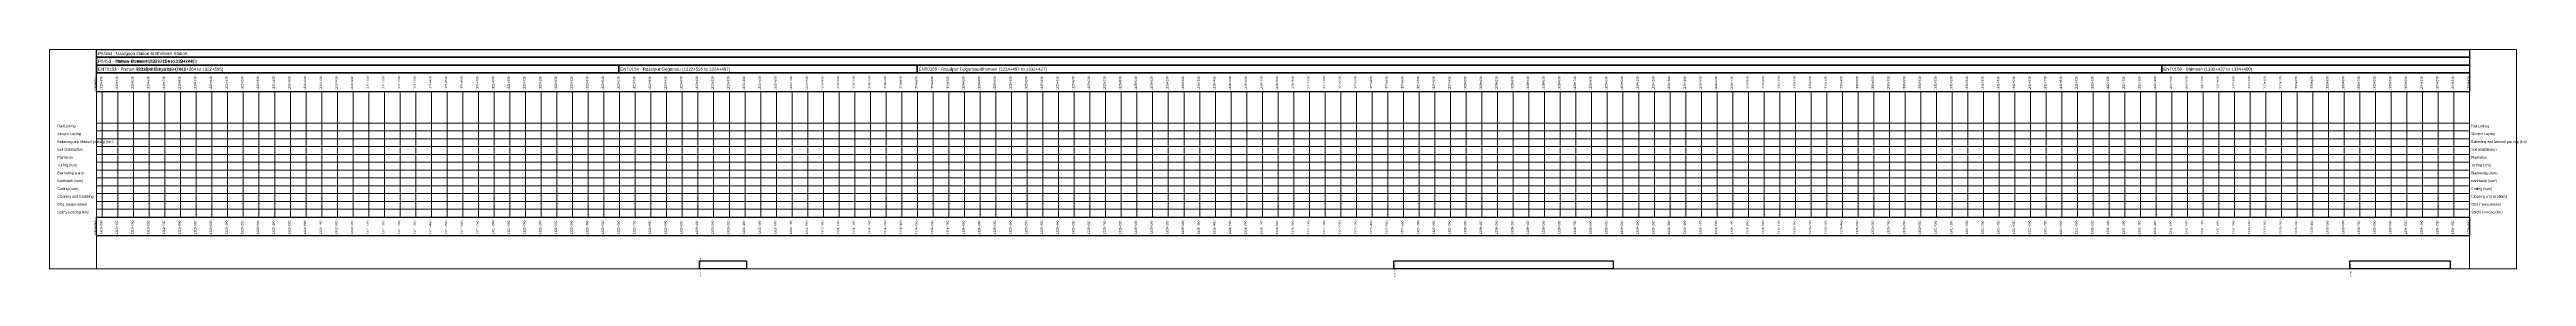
# Model space of a CAD drawing. Extents: x 1318964 to 1334763, y 3551 to 5000.
import ezdxf

# ---------------------------------------------------------------- set-up
doc = ezdxf.new("R2010")
doc.units = 0
doc.linetypes.add('Dashed', pattern=[0])
for name, color, linetype in [('Activity Lines', 7, 'Continuous'), ('Activity Names', 7, 'Continuous'), ('Block', 7, 'Continuous'), ('Chainage Text', 7, 'Continuous'), ('Entity', 7, 'Continuous'), ('Markers-One', 7, 'Continuous'), ('Outer Box', 7, 'Continuous'), ('Package', 7, 'Continuous'), ('Section', 7, 'Continuous'), ('Vertical Chainage Lines', 7, 'Continuous')]:
    doc.layers.add(name, color=color, linetype=linetype)
doc.styles.add('True type font', font='Arial.ttf')

msp = doc.modelspace()

# ---------------------------------------------------------------- linework, layer by layer
at = {"layer": 'Activity Lines', "color": 195, "linetype": 'Dashed', "lineweight": 15, "true_color": 0x942193}
msp.add_polyline3d([(1319264, 4530, 0), (1334400, 4530, 0)], dxfattribs=at)
at = {"layer": 'Activity Lines', "color": 2, "linetype": 'Dashed', "lineweight": 15, "true_color": 0xd4fb79}
msp.add_polyline3d([(1319264, 4480, 0), (1334400, 4480, 0)], dxfattribs=at)
at = {"layer": 'Activity Lines', "color": 40, "linetype": 'Dashed', "lineweight": 15, "true_color": 0x8efa00}
msp.add_polyline3d([(1319264, 4430, 0), (1334400, 4430, 0)], dxfattribs=at)
at = {"layer": 'Activity Lines', "color": 6, "linetype": 'Dashed', "lineweight": 15, "true_color": 0x9437ff}
msp.add_polyline3d([(1319264, 4380, 0), (1334400, 4380, 0)], dxfattribs=at)
at = {"layer": 'Activity Lines', "color": 205, "linetype": 'Dashed', "lineweight": 15, "true_color": 0x008f00}
msp.add_polyline3d([(1319264, 4330, 0), (1334400, 4330, 0)], dxfattribs=at)
at = {"layer": 'Activity Lines', "color": 241, "linetype": 'Dashed', "lineweight": 15, "true_color": 0xa9a9a9}
msp.add_polyline3d([(1319264, 4280, 0), (1334400, 4280, 0)], dxfattribs=at)
at = {"layer": 'Activity Lines', "color": 74, "linetype": 'Dashed', "lineweight": 15, "true_color": 0x945200}
msp.add_polyline3d([(1319264, 4230, 0), (1334400, 4230, 0)], dxfattribs=at)
at = {"layer": 'Activity Lines', "color": 152, "linetype": 'Dashed', "lineweight": 15, "true_color": 0x941751}
msp.add_polyline3d([(1319264, 4180, 0), (1334400, 4180, 0)], dxfattribs=at)
at = {"layer": 'Activity Lines', "color": 140, "linetype": 'Dashed', "lineweight": 15, "true_color": 0x7a81ff}
msp.add_polyline3d([(1319264, 4130, 0), (1334400, 4130, 0)], dxfattribs=at)
at = {"layer": 'Activity Lines', "color": 52, "linetype": 'Dashed', "lineweight": 15, "true_color": 0x00f900}
msp.add_polyline3d([(1319264, 4080, 0), (1334400, 4080, 0)], dxfattribs=at)
at = {"layer": 'Activity Lines', "color": 110, "linetype": 'Dashed', "lineweight": 15, "true_color": 0xff7e79}
msp.add_polyline3d([(1319264, 4030, 0), (1334400, 4030, 0)], dxfattribs=at)
at = {"layer": 'Activity Lines', "color": 213, "linetype": 'Dashed', "lineweight": 15, "true_color": 0x0096ff}
msp.add_polyline3d([(1319264, 3980, 0), (1334400, 3980, 0)], dxfattribs=at)
at = {"layer": 'Block', "color": 9, "linetype": 'Dashed', "lineweight": 0}
for points in [[(1319264, 5000, 0), (1319264, 3600, 0)], [(1334400, 5000, 0), (1334400, 3600, 0)]]:
    msp.add_polyline3d(points, dxfattribs=at)
at = {"layer": 'Entity', "color": 9, "lineweight": 25}
for points in [[(1319264, 4900, 0), (1319264, 4900, 0), (1319264, 4850, 0), (1319264, 4850, 0)], [(1319264, 4900, 0), (1322595, 4900, 0), (1322595, 4850, 0), (1319264, 4850, 0)], [(1322595, 4900, 0), (1324497, 4900, 0), (1324497, 4850, 0), (1322595, 4850, 0)], [(1324497, 4900, 0), (1332437, 4900, 0), (1332437, 4850, 0), (1324497, 4850, 0)], [(1332437, 4900, 0), (1334400, 4900, 0), (1334400, 4850, 0), (1332437, 4850, 0)], [(1323110, 3650, 0), (1323410, 3650, 0), (1323410, 3600, 0), (1323110, 3600, 0)], [(1327538, 3650, 0), (1328938, 3650, 0), (1328938, 3600, 0), (1327538, 3600, 0)], [(1333636, 3650, 0), (1334277, 3650, 0), (1334277, 3600, 0), (1333636, 3600, 0)]]:
    msp.add_polyline3d(points, close=True, dxfattribs=at)
at = {"layer": 'Markers-One', "color": 41, "linetype": 'Dashed', "lineweight": 0, "true_color": 0xe0e0e0}
for points in [[(1319264, 4730, 0), (1319264, 4735, 0)], [(1319300, 4730, 0), (1319300, 4735, 0)], [(1319400, 4730, 0), (1319400, 4735, 0)], [(1319500, 4730, 0), (1319500, 4735, 0)], [(1319600, 4730, 0), (1319600, 4735, 0)], [(1319700, 4730, 0), (1319700, 4735, 0)], [(1319800, 4730, 0), (1319800, 4735, 0)], [(1319900, 4730, 0), (1319900, 4735, 0)], [(1320000, 4730, 0), (1320000, 4735, 0)], [(1320100, 4730, 0), (1320100, 4735, 0)], [(1320200, 4730, 0), (1320200, 4735, 0)], [(1320300, 4730, 0), (1320300, 4735, 0)], [(1320400, 4730, 0), (1320400, 4735, 0)], [(1320500, 4730, 0), (1320500, 4735, 0)], [(1320600, 4730, 0), (1320600, 4735, 0)], [(1320700, 4730, 0), (1320700, 4735, 0)], [(1320800, 4730, 0), (1320800, 4735, 0)], [(1320900, 4730, 0), (1320900, 4735, 0)], [(1321000, 4730, 0), (1321000, 4735, 0)], [(1321100, 4730, 0), (1321100, 4735, 0)], [(1321200, 4730, 0), (1321200, 4735, 0)], [(1321300, 4730, 0), (1321300, 4735, 0)], [(1321400, 4730, 0), (1321400, 4735, 0)], [(1321500, 4730, 0), (1321500, 4735, 0)], [(1321600, 4730, 0), (1321600, 4735, 0)], [(1321700, 4730, 0), (1321700, 4735, 0)], [(1321800, 4730, 0), (1321800, 4735, 0)], [(1321900, 4730, 0), (1321900, 4735, 0)], [(1322000, 4730, 0), (1322000, 4735, 0)], [(1322100, 4730, 0), (1322100, 4735, 0)], [(1322200, 4730, 0), (1322200, 4735, 0)], [(1322300, 4730, 0), (1322300, 4735, 0)], [(1322400, 4730, 0), (1322400, 4735, 0)], [(1322500, 4730, 0), (1322500, 4735, 0)], [(1322600, 4730, 0), (1322600, 4735, 0)], [(1322700, 4730, 0), (1322700, 4735, 0)], [(1322800, 4730, 0), (1322800, 4735, 0)], [(1322900, 4730, 0), (1322900, 4735, 0)], [(1323000, 4730, 0), (1323000, 4735, 0)], [(1323100, 4730, 0), (1323100, 4735, 0)], [(1323200, 4730, 0), (1323200, 4735, 0)], [(1323300, 4730, 0), (1323300, 4735, 0)], [(1323400, 4730, 0), (1323400, 4735, 0)], [(1323500, 4730, 0), (1323500, 4735, 0)], [(1323600, 4730, 0), (1323600, 4735, 0)], [(1323700, 4730, 0), (1323700, 4735, 0)], [(1323800, 4730, 0), (1323800, 4735, 0)], [(1323900, 4730, 0), (1323900, 4735, 0)], [(1324000, 4730, 0), (1324000, 4735, 0)], [(1324100, 4730, 0), (1324100, 4735, 0)], [(1324200, 4730, 0), (1324200, 4735, 0)], [(1324300, 4730, 0), (1324300, 4735, 0)], [(1324400, 4730, 0), (1324400, 4735, 0)], [(1324500, 4730, 0), (1324500, 4735, 0)], [(1324600, 4730, 0), (1324600, 4735, 0)], [(1324700, 4730, 0), (1324700, 4735, 0)], [(1324800, 4730, 0), (1324800, 4735, 0)], [(1324900, 4730, 0), (1324900, 4735, 0)], [(1325000, 4730, 0), (1325000, 4735, 0)], [(1325100, 4730, 0), (1325100, 4735, 0)], [(1325200, 4730, 0), (1325200, 4735, 0)], [(1325300, 4730, 0), (1325300, 4735, 0)], [(1325400, 4730, 0), (1325400, 4735, 0)], [(1325500, 4730, 0), (1325500, 4735, 0)], [(1325600, 4730, 0), (1325600, 4735, 0)], [(1325700, 4730, 0), (1325700, 4735, 0)], [(1325800, 4730, 0), (1325800, 4735, 0)], [(1325900, 4730, 0), (1325900, 4735, 0)], [(1326000, 4730, 0), (1326000, 4735, 0)], [(1326100, 4730, 0), (1326100, 4735, 0)], [(1326200, 4730, 0), (1326200, 4735, 0)], [(1326300, 4730, 0), (1326300, 4735, 0)], [(1326400, 4730, 0), (1326400, 4735, 0)], [(1326500, 4730, 0), (1326500, 4735, 0)], [(1326600, 4730, 0), (1326600, 4735, 0)], [(1326700, 4730, 0), (1326700, 4735, 0)], [(1326800, 4730, 0), (1326800, 4735, 0)], [(1326900, 4730, 0), (1326900, 4735, 0)], [(1327000, 4730, 0), (1327000, 4735, 0)], [(1327100, 4730, 0), (1327100, 4735, 0)], [(1327200, 4730, 0), (1327200, 4735, 0)], [(1327300, 4730, 0), (1327300, 4735, 0)], [(1327400, 4730, 0), (1327400, 4735, 0)], [(1327500, 4730, 0), (1327500, 4735, 0)], [(1327600, 4730, 0), (1327600, 4735, 0)], [(1327700, 4730, 0), (1327700, 4735, 0)], [(1327800, 4730, 0), (1327800, 4735, 0)], [(1327900, 4730, 0), (1327900, 4735, 0)], [(1328000, 4730, 0), (1328000, 4735, 0)], [(1328100, 4730, 0), (1328100, 4735, 0)], [(1328200, 4730, 0), (1328200, 4735, 0)], [(1328300, 4730, 0), (1328300, 4735, 0)], [(1328400, 4730, 0), (1328400, 4735, 0)], [(1328500, 4730, 0), (1328500, 4735, 0)], [(1328600, 4730, 0), (1328600, 4735, 0)], [(1328700, 4730, 0), (1328700, 4735, 0)], [(1328800, 4730, 0), (1328800, 4735, 0)], [(1328900, 4730, 0), (1328900, 4735, 0)], [(1329000, 4730, 0), (1329000, 4735, 0)], [(1329100, 4730, 0), (1329100, 4735, 0)], [(1329200, 4730, 0), (1329200, 4735, 0)], [(1329300, 4730, 0), (1329300, 4735, 0)], [(1329400, 4730, 0), (1329400, 4735, 0)], [(1329500, 4730, 0), (1329500, 4735, 0)], [(1329600, 4730, 0), (1329600, 4735, 0)], [(1329700, 4730, 0), (1329700, 4735, 0)], [(1329800, 4730, 0), (1329800, 4735, 0)], [(1329900, 4730, 0), (1329900, 4735, 0)], [(1330000, 4730, 0), (1330000, 4735, 0)], [(1330100, 4730, 0), (1330100, 4735, 0)], [(1330200, 4730, 0), (1330200, 4735, 0)], [(1330300, 4730, 0), (1330300, 4735, 0)], [(1330400, 4730, 0), (1330400, 4735, 0)], [(1330500, 4730, 0), (1330500, 4735, 0)], [(1330600, 4730, 0), (1330600, 4735, 0)], [(1330700, 4730, 0), (1330700, 4735, 0)], [(1330800, 4730, 0), (1330800, 4735, 0)], [(1330900, 4730, 0), (1330900, 4735, 0)], [(1331000, 4730, 0), (1331000, 4735, 0)], [(1331100, 4730, 0), (1331100, 4735, 0)], [(1331200, 4730, 0), (1331200, 4735, 0)], [(1331300, 4730, 0), (1331300, 4735, 0)], [(1331400, 4730, 0), (1331400, 4735, 0)], [(1331500, 4730, 0), (1331500, 4735, 0)], [(1331600, 4730, 0), (1331600, 4735, 0)], [(1331700, 4730, 0), (1331700, 4735, 0)], [(1331800, 4730, 0), (1331800, 4735, 0)], [(1331900, 4730, 0), (1331900, 4735, 0)], [(1332000, 4730, 0), (1332000, 4735, 0)], [(1332100, 4730, 0), (1332100, 4735, 0)], [(1332200, 4730, 0), (1332200, 4735, 0)], [(1332300, 4730, 0), (1332300, 4735, 0)], [(1332400, 4730, 0), (1332400, 4735, 0)], [(1332500, 4730, 0), (1332500, 4735, 0)], [(1332600, 4730, 0), (1332600, 4735, 0)], [(1332700, 4730, 0), (1332700, 4735, 0)], [(1332800, 4730, 0), (1332800, 4735, 0)], [(1332900, 4730, 0), (1332900, 4735, 0)], [(1333000, 4730, 0), (1333000, 4735, 0)], [(1333100, 4730, 0), (1333100, 4735, 0)], [(1333200, 4730, 0), (1333200, 4735, 0)], [(1333300, 4730, 0), (1333300, 4735, 0)], [(1333400, 4730, 0), (1333400, 4735, 0)], [(1333500, 4730, 0), (1333500, 4735, 0)], [(1333600, 4730, 0), (1333600, 4735, 0)], [(1333700, 4730, 0), (1333700, 4735, 0)], [(1333800, 4730, 0), (1333800, 4735, 0)], [(1333900, 4730, 0), (1333900, 4735, 0)], [(1334000, 4730, 0), (1334000, 4735, 0)], [(1334100, 4730, 0), (1334100, 4735, 0)], [(1334200, 4730, 0), (1334200, 4735, 0)], [(1334300, 4730, 0), (1334300, 4735, 0)], [(1334400, 4730, 0), (1334400, 4735, 0)], [(1334400, 4730, 0), (1334400, 4735, 0)], [(1319264, 3810, 0), (1319264, 3815, 0)], [(1319300, 3810, 0), (1319300, 3815, 0)], [(1319400, 3810, 0), (1319400, 3815, 0)], [(1319500, 3810, 0), (1319500, 3815, 0)], [(1319600, 3810, 0), (1319600, 3815, 0)], [(1319700, 3810, 0), (1319700, 3815, 0)], [(1319800, 3810, 0), (1319800, 3815, 0)], [(1319900, 3810, 0), (1319900, 3815, 0)], [(1320000, 3810, 0), (1320000, 3815, 0)], [(1320100, 3810, 0), (1320100, 3815, 0)], [(1320200, 3810, 0), (1320200, 3815, 0)], [(1320300, 3810, 0), (1320300, 3815, 0)], [(1320400, 3810, 0), (1320400, 3815, 0)], [(1320500, 3810, 0), (1320500, 3815, 0)], [(1320600, 3810, 0), (1320600, 3815, 0)], [(1320700, 3810, 0), (1320700, 3815, 0)], [(1320800, 3810, 0), (1320800, 3815, 0)], [(1320900, 3810, 0), (1320900, 3815, 0)], [(1321000, 3810, 0), (1321000, 3815, 0)], [(1321100, 3810, 0), (1321100, 3815, 0)], [(1321200, 3810, 0), (1321200, 3815, 0)], [(1321300, 3810, 0), (1321300, 3815, 0)], [(1321400, 3810, 0), (1321400, 3815, 0)], [(1321500, 3810, 0), (1321500, 3815, 0)], [(1321600, 3810, 0), (1321600, 3815, 0)], [(1321700, 3810, 0), (1321700, 3815, 0)], [(1321800, 3810, 0), (1321800, 3815, 0)], [(1321900, 3810, 0), (1321900, 3815, 0)], [(1322000, 3810, 0), (1322000, 3815, 0)], [(1322100, 3810, 0), (1322100, 3815, 0)], [(1322200, 3810, 0), (1322200, 3815, 0)], [(1322300, 3810, 0), (1322300, 3815, 0)], [(1322400, 3810, 0), (1322400, 3815, 0)], [(1322500, 3810, 0), (1322500, 3815, 0)], [(1322600, 3810, 0), (1322600, 3815, 0)], [(1322700, 3810, 0), (1322700, 3815, 0)], [(1322800, 3810, 0), (1322800, 3815, 0)], [(1322900, 3810, 0), (1322900, 3815, 0)], [(1323000, 3810, 0), (1323000, 3815, 0)], [(1323100, 3810, 0), (1323100, 3815, 0)], [(1323200, 3810, 0), (1323200, 3815, 0)], [(1323300, 3810, 0), (1323300, 3815, 0)], [(1323400, 3810, 0), (1323400, 3815, 0)], [(1323500, 3810, 0), (1323500, 3815, 0)], [(1323600, 3810, 0), (1323600, 3815, 0)], [(1323700, 3810, 0), (1323700, 3815, 0)], [(1323800, 3810, 0), (1323800, 3815, 0)], [(1323900, 3810, 0), (1323900, 3815, 0)], [(1324000, 3810, 0), (1324000, 3815, 0)], [(1324100, 3810, 0), (1324100, 3815, 0)], [(1324200, 3810, 0), (1324200, 3815, 0)], [(1324300, 3810, 0), (1324300, 3815, 0)], [(1324400, 3810, 0), (1324400, 3815, 0)], [(1324500, 3810, 0), (1324500, 3815, 0)], [(1324600, 3810, 0), (1324600, 3815, 0)], [(1324700, 3810, 0), (1324700, 3815, 0)], [(1324800, 3810, 0), (1324800, 3815, 0)], [(1324900, 3810, 0), (1324900, 3815, 0)], [(1325000, 3810, 0), (1325000, 3815, 0)], [(1325100, 3810, 0), (1325100, 3815, 0)], [(1325200, 3810, 0), (1325200, 3815, 0)], [(1325300, 3810, 0), (1325300, 3815, 0)], [(1325400, 3810, 0), (1325400, 3815, 0)], [(1325500, 3810, 0), (1325500, 3815, 0)], [(1325600, 3810, 0), (1325600, 3815, 0)], [(1325700, 3810, 0), (1325700, 3815, 0)], [(1325800, 3810, 0), (1325800, 3815, 0)], [(1325900, 3810, 0), (1325900, 3815, 0)], [(1326000, 3810, 0), (1326000, 3815, 0)], [(1326100, 3810, 0), (1326100, 3815, 0)], [(1326200, 3810, 0), (1326200, 3815, 0)], [(1326300, 3810, 0), (1326300, 3815, 0)], [(1326400, 3810, 0), (1326400, 3815, 0)], [(1326500, 3810, 0), (1326500, 3815, 0)], [(1326600, 3810, 0), (1326600, 3815, 0)], [(1326700, 3810, 0), (1326700, 3815, 0)], [(1326800, 3810, 0), (1326800, 3815, 0)], [(1326900, 3810, 0), (1326900, 3815, 0)], [(1327000, 3810, 0), (1327000, 3815, 0)], [(1327100, 3810, 0), (1327100, 3815, 0)], [(1327200, 3810, 0), (1327200, 3815, 0)], [(1327300, 3810, 0), (1327300, 3815, 0)], [(1327400, 3810, 0), (1327400, 3815, 0)], [(1327500, 3810, 0), (1327500, 3815, 0)], [(1327600, 3810, 0), (1327600, 3815, 0)], [(1327700, 3810, 0), (1327700, 3815, 0)], [(1327800, 3810, 0), (1327800, 3815, 0)], [(1327900, 3810, 0), (1327900, 3815, 0)], [(1328000, 3810, 0), (1328000, 3815, 0)], [(1328100, 3810, 0), (1328100, 3815, 0)], [(1328200, 3810, 0), (1328200, 3815, 0)], [(1328300, 3810, 0), (1328300, 3815, 0)], [(1328400, 3810, 0), (1328400, 3815, 0)], [(1328500, 3810, 0), (1328500, 3815, 0)], [(1328600, 3810, 0), (1328600, 3815, 0)], [(1328700, 3810, 0), (1328700, 3815, 0)], [(1328800, 3810, 0), (1328800, 3815, 0)], [(1328900, 3810, 0), (1328900, 3815, 0)], [(1329000, 3810, 0), (1329000, 3815, 0)], [(1329100, 3810, 0), (1329100, 3815, 0)], [(1329200, 3810, 0), (1329200, 3815, 0)], [(1329300, 3810, 0), (1329300, 3815, 0)], [(1329400, 3810, 0), (1329400, 3815, 0)], [(1329500, 3810, 0), (1329500, 3815, 0)], [(1329600, 3810, 0), (1329600, 3815, 0)], [(1329700, 3810, 0), (1329700, 3815, 0)], [(1329800, 3810, 0), (1329800, 3815, 0)], [(1329900, 3810, 0), (1329900, 3815, 0)], [(1330000, 3810, 0), (1330000, 3815, 0)], [(1330100, 3810, 0), (1330100, 3815, 0)], [(1330200, 3810, 0), (1330200, 3815, 0)], [(1330300, 3810, 0), (1330300, 3815, 0)], [(1330400, 3810, 0), (1330400, 3815, 0)], [(1330500, 3810, 0), (1330500, 3815, 0)], [(1330600, 3810, 0), (1330600, 3815, 0)], [(1330700, 3810, 0), (1330700, 3815, 0)], [(1330800, 3810, 0), (1330800, 3815, 0)], [(1330900, 3810, 0), (1330900, 3815, 0)], [(1331000, 3810, 0), (1331000, 3815, 0)], [(1331100, 3810, 0), (1331100, 3815, 0)], [(1331200, 3810, 0), (1331200, 3815, 0)], [(1331300, 3810, 0), (1331300, 3815, 0)], [(1331400, 3810, 0), (1331400, 3815, 0)], [(1331500, 3810, 0), (1331500, 3815, 0)], [(1331600, 3810, 0), (1331600, 3815, 0)], [(1331700, 3810, 0), (1331700, 3815, 0)], [(1331800, 3810, 0), (1331800, 3815, 0)], [(1331900, 3810, 0), (1331900, 3815, 0)], [(1332000, 3810, 0), (1332000, 3815, 0)], [(1332100, 3810, 0), (1332100, 3815, 0)], [(1332200, 3810, 0), (1332200, 3815, 0)], [(1332300, 3810, 0), (1332300, 3815, 0)], [(1332400, 3810, 0), (1332400, 3815, 0)], [(1332500, 3810, 0), (1332500, 3815, 0)], [(1332600, 3810, 0), (1332600, 3815, 0)], [(1332700, 3810, 0), (1332700, 3815, 0)], [(1332800, 3810, 0), (1332800, 3815, 0)], [(1332900, 3810, 0), (1332900, 3815, 0)], [(1333000, 3810, 0), (1333000, 3815, 0)], [(1333100, 3810, 0), (1333100, 3815, 0)], [(1333200, 3810, 0), (1333200, 3815, 0)], [(1333300, 3810, 0), (1333300, 3815, 0)], [(1333400, 3810, 0), (1333400, 3815, 0)], [(1333500, 3810, 0), (1333500, 3815, 0)], [(1333600, 3810, 0), (1333600, 3815, 0)], [(1333700, 3810, 0), (1333700, 3815, 0)], [(1333800, 3810, 0), (1333800, 3815, 0)], [(1333900, 3810, 0), (1333900, 3815, 0)], [(1334000, 3810, 0), (1334000, 3815, 0)], [(1334100, 3810, 0), (1334100, 3815, 0)], [(1334200, 3810, 0), (1334200, 3815, 0)], [(1334300, 3810, 0), (1334300, 3815, 0)], [(1334400, 3810, 0), (1334400, 3815, 0)], [(1334400, 3810, 0), (1334400, 3815, 0)]]:
    msp.add_polyline3d(points, dxfattribs=at)
at = {"layer": 'Outer Box', "color": 9, "lineweight": 5}
msp.add_polyline3d([(1318964, 5000, 0), (1334700, 5000, 0), (1334700, 3600, 0), (1318964, 3600, 0)], close=True, dxfattribs=at)
at = {"layer": 'Package', "color": 9, "lineweight": 25}
for points in [[(1319264, 5000, 0), (1334400, 5000, 0), (1334400, 4950, 0), (1319264, 4950, 0)], [(1319264, 4850, 0), (1334400, 4850, 0), (1334400, 4730, 0), (1319264, 4730, 0)], [(1319264, 3930, 0), (1334400, 3930, 0), (1334400, 3810, 0), (1319264, 3810, 0)]]:
    msp.add_polyline3d(points, close=True, dxfattribs=at)
at = {"layer": 'Section', "color": 9, "lineweight": 25}
for points in [[(1319264, 4950, 0), (1319264, 4950, 0), (1319264, 4900, 0), (1319264, 4900, 0)], [(1319264, 4950, 0), (1334400, 4950, 0), (1334400, 4900, 0), (1319264, 4900, 0)]]:
    msp.add_polyline3d(points, close=True, dxfattribs=at)
at = {"layer": 'Vertical Chainage Lines', "color": 41, "linetype": 'Dashed', "lineweight": 0, "true_color": 0xe0e0e0}
for points in [[(1319300, 4730, 0), (1319300, 3930, 0)], [(1319400, 4730, 0), (1319400, 3930, 0)], [(1319500, 4730, 0), (1319500, 3930, 0)], [(1319600, 4730, 0), (1319600, 3930, 0)], [(1319700, 4730, 0), (1319700, 3930, 0)], [(1319800, 4730, 0), (1319800, 3930, 0)], [(1319900, 4730, 0), (1319900, 3930, 0)], [(1320000, 4730, 0), (1320000, 3930, 0)], [(1320100, 4730, 0), (1320100, 3930, 0)], [(1320200, 4730, 0), (1320200, 3930, 0)], [(1320300, 4730, 0), (1320300, 3930, 0)], [(1320400, 4730, 0), (1320400, 3930, 0)], [(1320500, 4730, 0), (1320500, 3930, 0)], [(1320600, 4730, 0), (1320600, 3930, 0)], [(1320700, 4730, 0), (1320700, 3930, 0)], [(1320800, 4730, 0), (1320800, 3930, 0)], [(1320900, 4730, 0), (1320900, 3930, 0)], [(1321000, 4730, 0), (1321000, 3930, 0)], [(1321100, 4730, 0), (1321100, 3930, 0)], [(1321200, 4730, 0), (1321200, 3930, 0)], [(1321300, 4730, 0), (1321300, 3930, 0)], [(1321400, 4730, 0), (1321400, 3930, 0)], [(1321500, 4730, 0), (1321500, 3930, 0)], [(1321600, 4730, 0), (1321600, 3930, 0)], [(1321700, 4730, 0), (1321700, 3930, 0)], [(1321800, 4730, 0), (1321800, 3930, 0)], [(1321900, 4730, 0), (1321900, 3930, 0)], [(1322000, 4730, 0), (1322000, 3930, 0)], [(1322100, 4730, 0), (1322100, 3930, 0)], [(1322200, 4730, 0), (1322200, 3930, 0)], [(1322300, 4730, 0), (1322300, 3930, 0)], [(1322400, 4730, 0), (1322400, 3930, 0)], [(1322500, 4730, 0), (1322500, 3930, 0)], [(1322600, 4730, 0), (1322600, 3930, 0)], [(1322700, 4730, 0), (1322700, 3930, 0)], [(1322800, 4730, 0), (1322800, 3930, 0)], [(1322900, 4730, 0), (1322900, 3930, 0)], [(1323000, 4730, 0), (1323000, 3930, 0)], [(1323100, 4730, 0), (1323100, 3930, 0)], [(1323200, 4730, 0), (1323200, 3930, 0)], [(1323300, 4730, 0), (1323300, 3930, 0)], [(1323400, 4730, 0), (1323400, 3930, 0)], [(1323500, 4730, 0), (1323500, 3930, 0)], [(1323600, 4730, 0), (1323600, 3930, 0)], [(1323700, 4730, 0), (1323700, 3930, 0)], [(1323800, 4730, 0), (1323800, 3930, 0)], [(1323900, 4730, 0), (1323900, 3930, 0)], [(1324000, 4730, 0), (1324000, 3930, 0)], [(1324100, 4730, 0), (1324100, 3930, 0)], [(1324200, 4730, 0), (1324200, 3930, 0)], [(1324300, 4730, 0), (1324300, 3930, 0)], [(1324400, 4730, 0), (1324400, 3930, 0)], [(1324500, 4730, 0), (1324500, 3930, 0)], [(1324600, 4730, 0), (1324600, 3930, 0)], [(1324700, 4730, 0), (1324700, 3930, 0)], [(1324800, 4730, 0), (1324800, 3930, 0)], [(1324900, 4730, 0), (1324900, 3930, 0)], [(1325000, 4730, 0), (1325000, 3930, 0)], [(1325100, 4730, 0), (1325100, 3930, 0)], [(1325200, 4730, 0), (1325200, 3930, 0)], [(1325300, 4730, 0), (1325300, 3930, 0)], [(1325400, 4730, 0), (1325400, 3930, 0)], [(1325500, 4730, 0), (1325500, 3930, 0)], [(1325600, 4730, 0), (1325600, 3930, 0)], [(1325700, 4730, 0), (1325700, 3930, 0)], [(1325800, 4730, 0), (1325800, 3930, 0)], [(1325900, 4730, 0), (1325900, 3930, 0)], [(1326000, 4730, 0), (1326000, 3930, 0)], [(1326100, 4730, 0), (1326100, 3930, 0)], [(1326200, 4730, 0), (1326200, 3930, 0)], [(1326300, 4730, 0), (1326300, 3930, 0)], [(1326400, 4730, 0), (1326400, 3930, 0)], [(1326500, 4730, 0), (1326500, 3930, 0)], [(1326600, 4730, 0), (1326600, 3930, 0)], [(1326700, 4730, 0), (1326700, 3930, 0)], [(1326800, 4730, 0), (1326800, 3930, 0)], [(1326900, 4730, 0), (1326900, 3930, 0)], [(1327000, 4730, 0), (1327000, 3930, 0)], [(1327100, 4730, 0), (1327100, 3930, 0)], [(1327200, 4730, 0), (1327200, 3930, 0)], [(1327300, 4730, 0), (1327300, 3930, 0)], [(1327400, 4730, 0), (1327400, 3930, 0)], [(1327500, 4730, 0), (1327500, 3930, 0)], [(1327600, 4730, 0), (1327600, 3930, 0)], [(1327700, 4730, 0), (1327700, 3930, 0)], [(1327800, 4730, 0), (1327800, 3930, 0)], [(1327900, 4730, 0), (1327900, 3930, 0)], [(1328000, 4730, 0), (1328000, 3930, 0)], [(1328100, 4730, 0), (1328100, 3930, 0)], [(1328200, 4730, 0), (1328200, 3930, 0)], [(1328300, 4730, 0), (1328300, 3930, 0)], [(1328400, 4730, 0), (1328400, 3930, 0)], [(1328500, 4730, 0), (1328500, 3930, 0)], [(1328600, 4730, 0), (1328600, 3930, 0)], [(1328700, 4730, 0), (1328700, 3930, 0)], [(1328800, 4730, 0), (1328800, 3930, 0)], [(1328900, 4730, 0), (1328900, 3930, 0)], [(1329000, 4730, 0), (1329000, 3930, 0)], [(1329100, 4730, 0), (1329100, 3930, 0)], [(1329200, 4730, 0), (1329200, 3930, 0)], [(1329300, 4730, 0), (1329300, 3930, 0)], [(1329400, 4730, 0), (1329400, 3930, 0)], [(1329500, 4730, 0), (1329500, 3930, 0)], [(1329600, 4730, 0), (1329600, 3930, 0)], [(1329700, 4730, 0), (1329700, 3930, 0)], [(1329800, 4730, 0), (1329800, 3930, 0)], [(1329900, 4730, 0), (1329900, 3930, 0)], [(1330000, 4730, 0), (1330000, 3930, 0)], [(1330100, 4730, 0), (1330100, 3930, 0)], [(1330200, 4730, 0), (1330200, 3930, 0)], [(1330300, 4730, 0), (1330300, 3930, 0)], [(1330400, 4730, 0), (1330400, 3930, 0)], [(1330500, 4730, 0), (1330500, 3930, 0)], [(1330600, 4730, 0), (1330600, 3930, 0)], [(1330700, 4730, 0), (1330700, 3930, 0)], [(1330800, 4730, 0), (1330800, 3930, 0)], [(1330900, 4730, 0), (1330900, 3930, 0)], [(1331000, 4730, 0), (1331000, 3930, 0)], [(1331100, 4730, 0), (1331100, 3930, 0)], [(1331200, 4730, 0), (1331200, 3930, 0)], [(1331300, 4730, 0), (1331300, 3930, 0)], [(1331400, 4730, 0), (1331400, 3930, 0)], [(1331500, 4730, 0), (1331500, 3930, 0)], [(1331600, 4730, 0), (1331600, 3930, 0)], [(1331700, 4730, 0), (1331700, 3930, 0)], [(1331800, 4730, 0), (1331800, 3930, 0)], [(1331900, 4730, 0), (1331900, 3930, 0)], [(1332000, 4730, 0), (1332000, 3930, 0)], [(1332100, 4730, 0), (1332100, 3930, 0)], [(1332200, 4730, 0), (1332200, 3930, 0)], [(1332300, 4730, 0), (1332300, 3930, 0)], [(1332400, 4730, 0), (1332400, 3930, 0)], [(1332500, 4730, 0), (1332500, 3930, 0)], [(1332600, 4730, 0), (1332600, 3930, 0)], [(1332700, 4730, 0), (1332700, 3930, 0)], [(1332800, 4730, 0), (1332800, 3930, 0)], [(1332900, 4730, 0), (1332900, 3930, 0)], [(1333000, 4730, 0), (1333000, 3930, 0)], [(1333100, 4730, 0), (1333100, 3930, 0)], [(1333200, 4730, 0), (1333200, 3930, 0)], [(1333300, 4730, 0), (1333300, 3930, 0)], [(1333400, 4730, 0), (1333400, 3930, 0)], [(1333500, 4730, 0), (1333500, 3930, 0)], [(1333600, 4730, 0), (1333600, 3930, 0)], [(1333700, 4730, 0), (1333700, 3930, 0)], [(1333800, 4730, 0), (1333800, 3930, 0)], [(1333900, 4730, 0), (1333900, 3930, 0)], [(1334000, 4730, 0), (1334000, 3930, 0)], [(1334100, 4730, 0), (1334100, 3930, 0)], [(1334200, 4730, 0), (1334200, 3930, 0)], [(1334300, 4730, 0), (1334300, 3930, 0)], [(1334400, 4730, 0), (1334400, 3930, 0)]]:
    msp.add_polyline3d(points, dxfattribs=at)

# ---------------------------------------------------------------- texts
at = {"layer": 'Activity Names', "color": 2, "lineweight": 15, "true_color": 0xd4fb79, "style": 'True type font'}
for p in [(1319014, 4454), (1334410, 4454)]:
    msp.add_text('Sleeper Laying', height=16, dxfattribs=at).set_placement(p)
at = {"layer": 'Activity Names', "color": 195, "lineweight": 15, "true_color": 0x942193, "style": 'True type font'}
for p in [(1319014, 4504), (1334410, 4504)]:
    msp.add_text('Rail Linking', height=16, dxfattribs=at).set_placement(p)
at = {"layer": 'Activity Names', "color": 6, "lineweight": 15, "true_color": 0x9437ff, "style": 'True type font'}
for p in [(1319014, 4354), (1334410, 4354)]:
    msp.add_text('Soil Stabilisation', height=16, dxfattribs=at).set_placement(p)
at = {"layer": 'Activity Names', "color": 241, "lineweight": 15, "true_color": 0xa9a9a9, "style": 'True type font'}
for p in [(1319014, 4254), (1334410, 4254)]:
    msp.add_text('Turfing (Km)', height=16, dxfattribs=at).set_placement(p)
at = {"layer": 'Activity Names', "color": 40, "lineweight": 15, "true_color": 0x8efa00, "style": 'True type font'}
for p in [(1319014, 4404), (1334410, 4404)]:
    msp.add_text('Ballasting and Manual packing (km)', height=16, dxfattribs=at).set_placement(p)
at = {"layer": 'Activity Names', "color": 205, "lineweight": 15, "true_color": 0x008f00, "style": 'True type font'}
for p in [(1319014, 4304), (1334410, 4304)]:
    msp.add_text('Plantation', height=16, dxfattribs=at).set_placement(p)
at = {"layer": 'Activity Names', "color": 140, "lineweight": 15, "true_color": 0x7a81ff, "style": 'True type font'}
for p in [(1319014, 4104), (1334410, 4104)]:
    msp.add_text('Cutting (cum)', height=16, dxfattribs=at).set_placement(p)
at = {"layer": 'Activity Names', "color": 74, "lineweight": 15, "true_color": 0x945200, "style": 'True type font'}
for p in [(1319014, 4204), (1334410, 4204)]:
    msp.add_text('Blanketing (cum)', height=16, dxfattribs=at).set_placement(p)
at = {"layer": 'Activity Names', "color": 152, "lineweight": 15, "true_color": 0x941751, "style": 'True type font'}
for p in [(1319014, 4154), (1334410, 4154)]:
    msp.add_text('Earthwork (cum)', height=16, dxfattribs=at).set_placement(p)
at = {"layer": 'Activity Names', "color": 52, "lineweight": 15, "true_color": 0x00f900, "style": 'True type font'}
for p in [(1319014, 4054), (1334410, 4054)]:
    msp.add_text('Cleaning and Grubbing', height=16, dxfattribs=at).set_placement(p)
at = {"layer": 'Activity Names', "color": 110, "lineweight": 15, "true_color": 0xff7e79, "style": 'True type font'}
for p in [(1319014, 4004), (1334410, 4004)]:
    msp.add_text('OGL measurement', height=16, dxfattribs=at).set_placement(p)
at = {"layer": 'Activity Names', "color": 213, "lineweight": 15, "true_color": 0x0096ff, "style": 'True type font'}
for p in [(1319014, 3954), (1334410, 3954)]:
    msp.add_text('Safety Fencing (km)', height=16, dxfattribs=at).set_placement(p)
at = {"layer": 'Chainage Text', "color": 9, "lineweight": 15, "style": 'True type font'}
for s, p in [('1319+264', (1319264, 4740)), ('1319+300', (1319300, 4740)), ('1319+400', (1319400, 4740)), ('1319+500', (1319500, 4740)), ('1319+600', (1319600, 4740)), ('1319+700', (1319700, 4740)), ('1319+800', (1319800, 4740)), ('1319+900', (1319900, 4740)), ('1320+000', (1320000, 4740)), ('1320+100', (1320100, 4740)), ('1320+200', (1320200, 4740)), ('1320+300', (1320300, 4740)), ('1320+400', (1320400, 4740)), ('1320+500', (1320500, 4740)), ('1320+600', (1320600, 4740)), ('1320+700', (1320700, 4740)), ('1320+800', (1320800, 4740)), ('1320+900', (1320900, 4740)), ('1321+000', (1321000, 4740)), ('1321+100', (1321100, 4740)), ('1321+200', (1321200, 4740)), ('1321+300', (1321300, 4740)), ('1321+400', (1321400, 4740)), ('1321+500', (1321500, 4740)), ('1321+600', (1321600, 4740)), ('1321+700', (1321700, 4740)), ('1321+800', (1321800, 4740)), ('1321+900', (1321900, 4740)), ('1322+000', (1322000, 4740)), ('1322+100', (1322100, 4740)), ('1322+200', (1322200, 4740)), ('1322+300', (1322300, 4740)), ('1322+400', (1322400, 4740)), ('1322+500', (1322500, 4740)), ('1322+600', (1322600, 4740)), ('1322+700', (1322700, 4740)), ('1322+800', (1322800, 4740)), ('1322+900', (1322900, 4740)), ('1323+000', (1323000, 4740)), ('1323+100', (1323100, 4740)), ('1323+200', (1323200, 4740)), ('1323+300', (1323300, 4740)), ('1323+400', (1323400, 4740)), ('1323+500', (1323500, 4740)), ('1323+600', (1323600, 4740)), ('1323+700', (1323700, 4740)), ('1323+800', (1323800, 4740)), ('1323+900', (1323900, 4740)), ('1324+000', (1324000, 4740)), ('1324+100', (1324100, 4740)), ('1324+200', (1324200, 4740)), ('1324+300', (1324300, 4740)), ('1324+400', (1324400, 4740)), ('1324+500', (1324500, 4740)), ('1324+600', (1324600, 4740)), ('1324+700', (1324700, 4740)), ('1324+800', (1324800, 4740)), ('1324+900', (1324900, 4740)), ('1325+000', (1325000, 4740)), ('1325+100', (1325100, 4740)), ('1325+200', (1325200, 4740)), ('1325+300', (1325300, 4740)), ('1325+400', (1325400, 4740)), ('1325+500', (1325500, 4740)), ('1325+600', (1325600, 4740)), ('1325+700', (1325700, 4740)), ('1325+800', (1325800, 4740)), ('1325+900', (1325900, 4740)), ('1326+000', (1326000, 4740)), ('1326+100', (1326100, 4740)), ('1326+200', (1326200, 4740)), ('1326+300', (1326300, 4740)), ('1326+400', (1326400, 4740)), ('1326+500', (1326500, 4740)), ('1326+600', (1326600, 4740)), ('1326+700', (1326700, 4740)), ('1326+800', (1326800, 4740)), ('1326+900', (1326900, 4740)), ('1327+000', (1327000, 4740)), ('1327+100', (1327100, 4740)), ('1327+200', (1327200, 4740)), ('1327+300', (1327300, 4740)), ('1327+400', (1327400, 4740)), ('1327+500', (1327500, 4740)), ('1327+600', (1327600, 4740)), ('1327+700', (1327700, 4740)), ('1327+800', (1327800, 4740)), ('1327+900', (1327900, 4740)), ('1328+000', (1328000, 4740)), ('1328+100', (1328100, 4740)), ('1328+200', (1328200, 4740)), ('1328+300', (1328300, 4740)), ('1328+400', (1328400, 4740)), ('1328+500', (1328500, 4740)), ('1328+600', (1328600, 4740)), ('1328+700', (1328700, 4740)), ('1328+800', (1328800, 4740)), ('1328+900', (1328900, 4740)), ('1329+000', (1329000, 4740)), ('1329+100', (1329100, 4740)), ('1329+200', (1329200, 4740)), ('1329+300', (1329300, 4740)), ('1329+400', (1329400, 4740)), ('1329+500', (1329500, 4740)), ('1329+600', (1329600, 4740)), ('1329+700', (1329700, 4740)), ('1329+800', (1329800, 4740)), ('1329+900', (1329900, 4740)), ('1330+000', (1330000, 4740)), ('1330+100', (1330100, 4740)), ('1330+200', (1330200, 4740)), ('1330+300', (1330300, 4740)), ('1330+400', (1330400, 4740)), ('1330+500', (1330500, 4740)), ('1330+600', (1330600, 4740)), ('1330+700', (1330700, 4740)), ('1330+800', (1330800, 4740)), ('1330+900', (1330900, 4740)), ('1331+000', (1331000, 4740)), ('1331+100', (1331100, 4740)), ('1331+200', (1331200, 4740)), ('1331+300', (1331300, 4740)), ('1331+400', (1331400, 4740)), ('1331+500', (1331500, 4740)), ('1331+600', (1331600, 4740)), ('1331+700', (1331700, 4740)), ('1331+800', (1331800, 4740)), ('1331+900', (1331900, 4740)), ('1332+000', (1332000, 4740)), ('1332+100', (1332100, 4740)), ('1332+200', (1332200, 4740)), ('1332+300', (1332300, 4740)), ('1332+400', (1332400, 4740)), ('1332+500', (1332500, 4740)), ('1332+600', (1332600, 4740)), ('1332+700', (1332700, 4740)), ('1332+800', (1332800, 4740)), ('1332+900', (1332900, 4740)), ('1333+000', (1333000, 4740)), ('1333+100', (1333100, 4740)), ('1333+200', (1333200, 4740)), ('1333+300', (1333300, 4740)), ('1333+400', (1333400, 4740)), ('1333+500', (1333500, 4740)), ('1333+600', (1333600, 4740)), ('1333+700', (1333700, 4740)), ('1333+800', (1333800, 4740)), ('1333+900', (1333900, 4740)), ('1334+000', (1334000, 4740)), ('1334+100', (1334100, 4740)), ('1334+200', (1334200, 4740)), ('1334+300', (1334300, 4740)), ('1334+400', (1334400, 4740)), ('1334+400', (1334400, 4740)), ('1319+264', (1319264, 3820)), ('1319+300', (1319300, 3820)), ('1319+400', (1319400, 3820)), ('1319+500', (1319500, 3820)), ('1319+600', (1319600, 3820)), ('1319+700', (1319700, 3820)), ('1319+800', (1319800, 3820)), ('1319+900', (1319900, 3820)), ('1320+000', (1320000, 3820)), ('1320+100', (1320100, 3820)), ('1320+200', (1320200, 3820)), ('1320+300', (1320300, 3820)), ('1320+400', (1320400, 3820)), ('1320+500', (1320500, 3820)), ('1320+600', (1320600, 3820)), ('1320+700', (1320700, 3820)), ('1320+800', (1320800, 3820)), ('1320+900', (1320900, 3820)), ('1321+000', (1321000, 3820)), ('1321+100', (1321100, 3820)), ('1321+200', (1321200, 3820)), ('1321+300', (1321300, 3820)), ('1321+400', (1321400, 3820)), ('1321+500', (1321500, 3820)), ('1321+600', (1321600, 3820)), ('1321+700', (1321700, 3820)), ('1321+800', (1321800, 3820)), ('1321+900', (1321900, 3820)), ('1322+000', (1322000, 3820)), ('1322+100', (1322100, 3820)), ('1322+200', (1322200, 3820)), ('1322+300', (1322300, 3820)), ('1322+400', (1322400, 3820)), ('1322+500', (1322500, 3820)), ('1322+600', (1322600, 3820)), ('1322+700', (1322700, 3820)), ('1322+800', (1322800, 3820)), ('1322+900', (1322900, 3820)), ('1323+000', (1323000, 3820)), ('1323+100', (1323100, 3820)), ('1323+200', (1323200, 3820)), ('1323+300', (1323300, 3820)), ('1323+400', (1323400, 3820)), ('1323+500', (1323500, 3820)), ('1323+600', (1323600, 3820)), ('1323+700', (1323700, 3820)), ('1323+800', (1323800, 3820)), ('1323+900', (1323900, 3820)), ('1324+000', (1324000, 3820)), ('1324+100', (1324100, 3820)), ('1324+200', (1324200, 3820)), ('1324+300', (1324300, 3820)), ('1324+400', (1324400, 3820)), ('1324+500', (1324500, 3820)), ('1324+600', (1324600, 3820)), ('1324+700', (1324700, 3820)), ('1324+800', (1324800, 3820)), ('1324+900', (1324900, 3820)), ('1325+000', (1325000, 3820)), ('1325+100', (1325100, 3820)), ('1325+200', (1325200, 3820)), ('1325+300', (1325300, 3820)), ('1325+400', (1325400, 3820)), ('1325+500', (1325500, 3820)), ('1325+600', (1325600, 3820)), ('1325+700', (1325700, 3820)), ('1325+800', (1325800, 3820)), ('1325+900', (1325900, 3820)), ('1326+000', (1326000, 3820)), ('1326+100', (1326100, 3820)), ('1326+200', (1326200, 3820)), ('1326+300', (1326300, 3820)), ('1326+400', (1326400, 3820)), ('1326+500', (1326500, 3820)), ('1326+600', (1326600, 3820)), ('1326+700', (1326700, 3820)), ('1326+800', (1326800, 3820)), ('1326+900', (1326900, 3820)), ('1327+000', (1327000, 3820)), ('1327+100', (1327100, 3820)), ('1327+200', (1327200, 3820)), ('1327+300', (1327300, 3820)), ('1327+400', (1327400, 3820)), ('1327+500', (1327500, 3820)), ('1327+600', (1327600, 3820)), ('1327+700', (1327700, 3820)), ('1327+800', (1327800, 3820)), ('1327+900', (1327900, 3820)), ('1328+000', (1328000, 3820)), ('1328+100', (1328100, 3820)), ('1328+200', (1328200, 3820)), ('1328+300', (1328300, 3820)), ('1328+400', (1328400, 3820)), ('1328+500', (1328500, 3820)), ('1328+600', (1328600, 3820)), ('1328+700', (1328700, 3820)), ('1328+800', (1328800, 3820)), ('1328+900', (1328900, 3820)), ('1329+000', (1329000, 3820)), ('1329+100', (1329100, 3820)), ('1329+200', (1329200, 3820)), ('1329+300', (1329300, 3820)), ('1329+400', (1329400, 3820)), ('1329+500', (1329500, 3820)), ('1329+600', (1329600, 3820)), ('1329+700', (1329700, 3820)), ('1329+800', (1329800, 3820)), ('1329+900', (1329900, 3820)), ('1330+000', (1330000, 3820)), ('1330+100', (1330100, 3820)), ('1330+200', (1330200, 3820)), ('1330+300', (1330300, 3820)), ('1330+400', (1330400, 3820)), ('1330+500', (1330500, 3820)), ('1330+600', (1330600, 3820)), ('1330+700', (1330700, 3820)), ('1330+800', (1330800, 3820)), ('1330+900', (1330900, 3820)), ('1331+000', (1331000, 3820)), ('1331+100', (1331100, 3820)), ('1331+200', (1331200, 3820)), ('1331+300', (1331300, 3820)), ('1331+400', (1331400, 3820)), ('1331+500', (1331500, 3820)), ('1331+600', (1331600, 3820)), ('1331+700', (1331700, 3820)), ('1331+800', (1331800, 3820)), ('1331+900', (1331900, 3820)), ('1332+000', (1332000, 3820)), ('1332+100', (1332100, 3820)), ('1332+200', (1332200, 3820)), ('1332+300', (1332300, 3820)), ('1332+400', (1332400, 3820)), ('1332+500', (1332500, 3820)), ('1332+600', (1332600, 3820)), ('1332+700', (1332700, 3820)), ('1332+800', (1332800, 3820)), ('1332+900', (1332900, 3820)), ('1333+000', (1333000, 3820)), ('1333+100', (1333100, 3820)), ('1333+200', (1333200, 3820)), ('1333+300', (1333300, 3820)), ('1333+400', (1333400, 3820)), ('1333+500', (1333500, 3820)), ('1333+600', (1333600, 3820)), ('1333+700', (1333700, 3820)), ('1333+800', (1333800, 3820)), ('1333+900', (1333900, 3820)), ('1334+000', (1334000, 3820)), ('1334+100', (1334100, 3820)), ('1334+200', (1334200, 3820)), ('1334+300', (1334300, 3820)), ('1334+400', (1334400, 3820)), ('1334+400', (1334400, 3820))]:
    msp.add_text(s, height=14, rotation=90, dxfattribs=at).set_placement(p)
at = {"layer": 'Entity', "color": 8, "lineweight": 15, "style": 'True type font'}
for s, p in [('ENT0151 - Paman  (1318+011 to 1319+264)', (1319274, 4865)), ('ENT0153 - Paman-Rasulpur Gogamau (1319+264 to 1322+595)', (1319274, 4865)), ('ENT0154 - Rasulpur Gogamau (1322+595 to 1324+497)', (1322605, 4865)), ('ENT0156 - Rasulpur Gogamau-Bhimsen (1324+497 to 1332+437)', (1324507, 4865)), ('ENT0158 - Bhimsen (1332+437 to 1334+400)', (1332447, 4865))]:
    msp.add_text(s, height=20, dxfattribs=at).set_placement(p)
at = {"layer": 'Entity', "color": 9, "lineweight": 15, "style": 'True type font'}
for s, p in [('Rasulpur Gogamau Station', (1323120, 3550)), ('Binaur Halt & IBS', (1327548, 3550)), ('Bhimsen Station', (1333646, 3550))]:
    msp.add_text(s, height=8, rotation=90, dxfattribs=at).set_placement(p)
at = {"layer": 'Package', "color": 8, "lineweight": 15, "style": 'True type font'}
msp.add_text('PKG64 - Usargaon station to Bhimsen Station', height=20, dxfattribs=at).set_placement((1319274, 4965))
at = {"layer": 'Section', "color": 8, "lineweight": 15, "style": 'True type font'}
for s in ['P64S2 - Malasa-Paman (1299+711 to 1319+264)', 'P64S3 - Paman-Bhimsen (1319+264 to 1334+400)']:
    msp.add_text(s, height=20, dxfattribs=at).set_placement((1319274, 4915))

doc.saveas('drawing.dxf')
